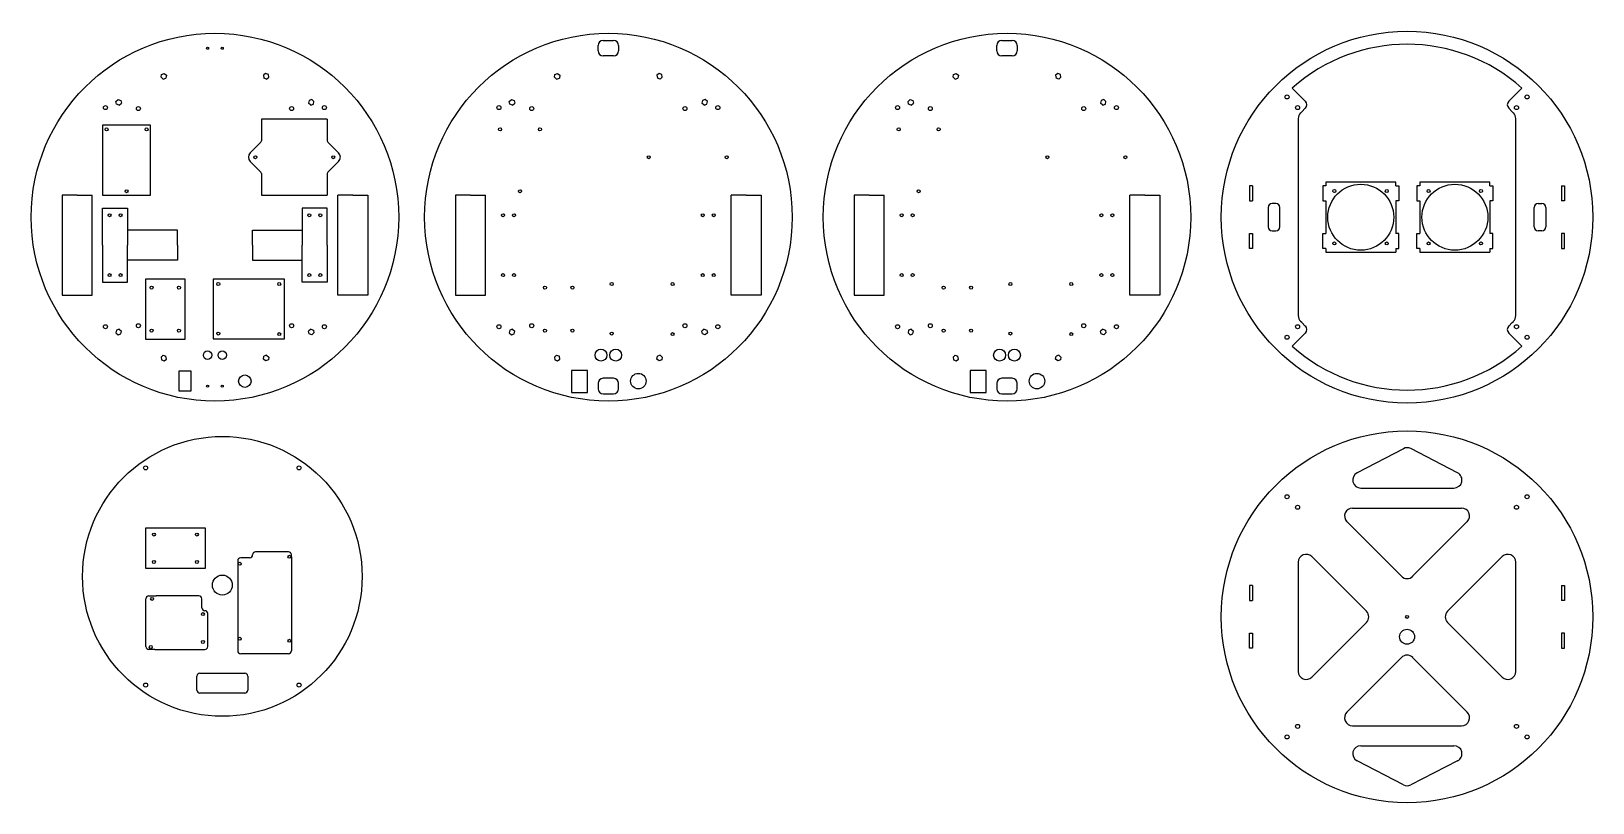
# Model space of a CAD drawing. Header units: millimetres. Extents: x -933 to 2412, y -3270 to 805.
# Drawn here: x 12 to 1575, y 33 to 805 of the extents above; entities that cross this region are included whole.
import ezdxf

# ---------------------------------------------------------------- set-up
doc = ezdxf.new("R2010")
doc.units = ezdxf.units.MM
doc.layers.add('Capa1', color=7, linetype='Continuous')
doc.layers.add('Predeterminado', color=7, linetype='Continuous')

msp = doc.modelspace()

# ---------------------------------------------------------------- linework, layer by layer
at = {"layer": 'Capa1', "color": 7, "linetype": 'Continuous'}
for p, q in [((1385.7, 387), (1339.3, 362.8)), ((1440, 362.8), (1393.1, 387.1)), ((1343, 347.7), (1389.4, 347.7)), ((1389.4, 347.7), (1436.4, 347.7)), ((1329.1, 314.1), (1383.7, 259.5)), ((1334.8, 327.7), (1444, 327.7)), ((1395, 259.5), (1449.6, 314.1)), ((1348.7, 224.5), (1294.1, 279.1)), ((1430, 224.5), (1484.6, 279.1)), ((1294.1, 158.6), (1348.7, 213.2)), ((1484.6, 158.6), (1430, 213.2)), ((1329.1, 123.5), (1383.7, 178.1)), ((1395, 178.1), (1449.6, 123.5)), ((1280.4, 169.5), (1280.4, 164.2)), ((1334.8, 109.9), (1444, 109.9)), ((1343, 89.9), (1389.4, 89.9)), ((1389.4, 89.9), (1436.4, 89.9)), ((1385.7, 50.6), (1339.3, 74.8)), ((1440, 74.8), (1393.1, 50.6))]:
    msp.add_line(p, q, dxfattribs=at)
for centre, radius in [((1389.4, 218.8), 1.5), ((1389.4, 198.9), 7.5)]:
    msp.add_circle(centre, radius, dxfattribs=at)
for centre, start, end in [((1389.4, 380), 62.734, 117.5843), ((1343, 355.7), 117.5843, 270), ((1436.4, 355.7), 270, 62.734), ((1334.8, 319.7), 90, 225), ((1444, 319.7), 315, 90), ((1288.4, 273.4), 45, 180), ((1490.3, 273.4), 0, 135), ((1389.4, 265.1), 225, 315), ((1343, 218.8), 315, 45), ((1435.7, 218.8), 135, 225), ((1389.4, 172.5), 45, 135), ((1288.4, 164.2), 180, 315), ((1490.3, 164.2), 225, 360), ((1334.8, 117.9), 135, 270), ((1444, 117.9), 270, 45), ((1343, 81.9), 90, 242.4157), ((1436.4, 81.9), 297.266, 90), ((1389.4, 57.7), 242.4157, 297.266)]:
    msp.add_arc(centre, 8, start, end, dxfattribs=at)
at = {"layer": 'Predeterminado', "color": 7, "linetype": 'Continuous'}
for p, q in [((579.3, 785), (579.3, 790.5)), ((584.3, 795.5), (594.8, 795.5)), ((599.8, 790.5), (599.8, 785)), ((978.5, 785), (978.5, 790.5)), ((983.5, 795.5), (994, 795.5)), ((999, 790.5), (999, 785)), ((594.8, 780), (584.3, 780)), ((994, 780), (983.5, 780)), ((141.6, 758.7), (142.1, 761.6)), ((143.8, 756.9), (141.6, 758.7)), ((142.1, 761.6), (144.8, 762.5)), ((143.8, 756.9), (146.5, 757.8)), ((144.8, 762.5), (147, 760.7)), ((147, 760.7), (146.5, 757.8)), ((246.4, 762.5), (244.2, 760.7)), ((244.2, 760.7), (244.7, 757.8)), ((247.4, 756.9), (244.7, 757.8)), ((249.2, 761.6), (246.4, 762.5)), ((247.4, 756.9), (249.7, 758.7)), ((249.7, 758.7), (249.2, 761.6)), ((535.6, 758.7), (536.1, 761.6)), ((537.8, 756.9), (535.6, 758.7)), ((536.1, 761.6), (538.8, 762.5)), ((537.8, 756.9), (540.5, 757.8)), ((538.8, 762.5), (541, 760.7)), ((541, 760.7), (540.5, 757.8)), ((640.4, 762.5), (638.2, 760.7)), ((638.2, 760.7), (638.7, 757.8)), ((641.4, 756.9), (638.7, 757.8)), ((643.1, 761.6), (640.4, 762.5)), ((641.4, 756.9), (643.6, 758.7)), ((643.6, 758.7), (643.1, 761.6)), ((934.8, 758.7), (935.3, 761.6)), ((937, 756.9), (934.8, 758.7)), ((935.3, 761.6), (938, 762.5)), ((937, 756.9), (939.7, 757.8)), ((938, 762.5), (940.2, 760.7)), ((940.2, 760.7), (939.7, 757.8)), ((1039.6, 762.5), (1037.4, 760.7)), ((1037.4, 760.7), (1037.9, 757.8)), ((1040.6, 756.9), (1037.9, 757.8)), ((1042.3, 761.6), (1039.6, 762.5)), ((1040.6, 756.9), (1042.8, 758.7)), ((1042.8, 758.7), (1042.3, 761.6)), ((96.5, 734.6), (98.7, 736.5)), ((98.7, 736.5), (101.4, 735.5)), ((101.4, 735.5), (101.9, 732.7)), ((289.8, 735.5), (289.3, 732.7)), ((292.6, 736.5), (289.8, 735.5)), ((294.8, 734.6), (292.6, 736.5)), ((490.4, 734.6), (492.6, 736.5)), ((492.6, 736.5), (495.4, 735.5)), ((495.4, 735.5), (495.9, 732.7)), ((683.8, 735.5), (683.3, 732.7)), ((686.5, 736.5), (683.8, 735.5)), ((688.7, 734.6), (686.5, 736.5)), ((889.7, 734.6), (891.9, 736.5)), ((891.9, 736.5), (894.6, 735.5)), ((894.6, 735.5), (895.1, 732.7)), ((1083, 735.5), (1082.5, 732.7)), ((1085.7, 736.5), (1083, 735.5)), ((1087.9, 734.6), (1085.7, 736.5)), ((1287.5, 734.7), (1274.3, 747.9)), ((1491.2, 734.7), (1504.4, 747.9)), ((97, 731.8), (96.5, 734.6)), ((99.7, 730.8), (97, 731.8)), ((99.7, 730.8), (101.9, 732.7)), ((291.6, 730.8), (289.3, 732.7)), ((291.6, 730.8), (294.3, 731.8)), ((294.3, 731.8), (294.8, 734.6)), ((490.9, 731.8), (490.4, 734.6)), ((493.7, 730.8), (490.9, 731.8)), ((493.7, 730.8), (495.9, 732.7)), ((685.5, 730.8), (683.3, 732.7)), ((685.5, 730.8), (688.2, 731.8)), ((688.2, 731.8), (688.7, 734.6)), ((890.2, 731.8), (889.7, 734.6)), ((892.9, 730.8), (890.2, 731.8)), ((892.9, 730.8), (895.1, 732.7)), ((1084.7, 730.8), (1082.5, 732.7)), ((1084.7, 730.8), (1087.4, 731.8)), ((1087.4, 731.8), (1087.9, 734.6)), ((1284, 724.1), (1282.8, 722.9)), ((1284, 724.1), (1287.5, 727.7)), ((1494.8, 724.1), (1491.2, 727.7)), ((1494.8, 724.1), (1496, 722.9)), ((131.1, 710.7), (83.1, 710.7)), ((83.1, 710.7), (83.1, 640.7)), ((131.1, 640.7), (131.1, 710.7)), ((308.1, 716.7), (242.1, 716.7)), ((242.1, 716.7), (242.1, 695.1)), ((308.1, 716.7), (308.1, 695.1)), ((1280.4, 717.3), (1280.4, 520.2)), ((1498.3, 520.2), (1498.3, 717.3)), ((230.8, 683), (241.6, 693.7)), ((319.4, 683), (308.7, 693.7)), ((241.6, 663.8), (230.8, 674.5)), ((308.7, 663.8), (319.4, 674.5)), ((242.1, 662.4), (242.1, 640.7)), ((308.1, 662.4), (308.1, 640.7)), ((1234.6, 650), (1231.6, 650)), ((1231.6, 650), (1231.6, 635)), ((1234.6, 650), (1234.6, 635)), ((1308, 650), (1305, 650)), ((1305, 650), (1305, 635)), ((1378, 653.7), (1308, 653.7)), ((1308, 653.7), (1308, 650)), ((1378, 650), (1378, 653.7)), ((1378, 650), (1381, 650)), ((1381, 650), (1381, 635)), ((1402.3, 650), (1399.3, 650)), ((1399.3, 650), (1399.3, 635)), ((1472.3, 653.7), (1402.3, 653.7)), ((1402.3, 653.7), (1402.3, 650)), ((1472.3, 650), (1472.3, 653.7)), ((1472.3, 650), (1475.3, 650)), ((1475.3, 650), (1475.3, 635)), ((1544.2, 650), (1547.2, 650)), ((1544.2, 650), (1544.2, 635)), ((1547.2, 650), (1547.2, 635)), ((57.6, 640.7), (42.6, 640.7)), ((42.6, 640.7), (42.6, 540.7)), ((57.6, 640.7), (72.6, 640.7)), ((72.6, 540.7), (72.6, 640.7)), ((83.1, 640.7), (131.1, 640.7)), ((83.1, 590.7), (83.1, 627.7)), ((83.1, 627.7), (108.1, 627.7)), ((108.1, 627.7), (108.1, 590.7)), ((242.1, 640.7), (308.1, 640.7)), ((308.1, 627.7), (283.1, 627.7)), ((283.1, 627.7), (283.1, 590.7)), ((308.1, 590.7), (308.1, 627.7)), ((333.6, 640.7), (318.6, 640.7)), ((318.6, 540.7), (318.6, 640.7)), ((333.6, 640.7), (348.6, 640.7)), ((348.6, 640.7), (348.6, 540.7)), ((451.6, 640.7), (436.6, 640.7)), ((436.6, 640.7), (436.6, 540.7)), ((451.6, 640.7), (466.6, 640.7)), ((466.6, 540.7), (466.6, 640.7)), ((727.6, 640.7), (712.6, 640.7)), ((712.6, 540.7), (712.6, 640.7)), ((727.6, 640.7), (742.6, 640.7)), ((742.6, 640.7), (742.6, 540.7)), ((850.8, 640.7), (835.8, 640.7)), ((835.8, 640.7), (835.8, 540.7)), ((850.8, 640.7), (865.8, 640.7)), ((865.8, 540.7), (865.8, 640.7)), ((1126.8, 640.7), (1111.8, 640.7)), ((1111.8, 540.7), (1111.8, 640.7)), ((1126.8, 640.7), (1141.8, 640.7)), ((1141.8, 640.7), (1141.8, 540.7)), ((1231.6, 635), (1234.6, 635)), ((1250.3, 628.4), (1250.3, 609.1)), ((1258.1, 632.4), (1254.3, 632.4)), ((1262.1, 609.1), (1262.1, 628.4)), ((1305, 635), (1308, 635)), ((1308, 635), (1308, 602.5)), ((1381, 635), (1378, 635)), ((1378, 635), (1378, 602.5)), ((1399.3, 635), (1402.3, 635)), ((1402.3, 635), (1402.3, 602.5)), ((1475.3, 635), (1472.3, 635)), ((1472.3, 635), (1472.3, 602.5)), ((1516.6, 609.1), (1516.6, 628.4)), ((1520.6, 632.4), (1524.4, 632.4)), ((1528.4, 628.4), (1528.4, 609.1)), ((1547.2, 635), (1544.2, 635)), ((158.1, 605.7), (108.1, 605.7)), ((158.1, 590.7), (158.1, 605.7)), ((233.1, 590.7), (233.1, 605.7)), ((233.1, 605.7), (283.1, 605.7)), ((1231.6, 587.5), (1231.6, 602.5)), ((1231.6, 602.5), (1234.6, 602.5)), ((1234.6, 602.5), (1234.6, 587.5)), ((1254.3, 605.1), (1258.1, 605.1)), ((1305, 587.5), (1305, 602.5)), ((1305, 602.5), (1308, 602.5)), ((1381, 602.5), (1378, 602.5)), ((1381, 587.5), (1381, 602.5)), ((1399.3, 587.5), (1399.3, 602.5)), ((1399.3, 602.5), (1402.3, 602.5)), ((1475.3, 602.5), (1472.3, 602.5)), ((1475.3, 587.5), (1475.3, 602.5)), ((1524.4, 605.1), (1520.6, 605.1)), ((1547.2, 602.5), (1544.2, 602.5)), ((1544.2, 602.5), (1544.2, 587.5)), ((1547.2, 587.5), (1547.2, 602.5)), ((83.1, 590.7), (83.1, 553.7)), ((108.1, 553.7), (108.1, 590.7)), ((158.1, 590.7), (158.1, 575.7)), ((233.1, 590.7), (233.1, 575.7)), ((283.1, 553.7), (283.1, 590.7)), ((308.1, 590.7), (308.1, 553.7)), ((1234.6, 587.5), (1231.6, 587.5)), ((1308, 587.5), (1305, 587.5)), ((1308, 587.5), (1308, 583.7)), ((1308, 583.7), (1378, 583.7)), ((1378, 587.5), (1381, 587.5)), ((1378, 587.5), (1378, 583.7)), ((1402.3, 587.5), (1399.3, 587.5)), ((1402.3, 587.5), (1402.3, 583.7)), ((1402.3, 583.7), (1472.3, 583.7)), ((1472.3, 587.5), (1475.3, 587.5)), ((1472.3, 587.5), (1472.3, 583.7)), ((1544.2, 587.5), (1547.2, 587.5)), ((158.1, 575.7), (108.1, 575.7)), ((233.1, 575.7), (283.1, 575.7)), ((83.1, 553.7), (108.1, 553.7)), ((165.9, 556.7), (125.9, 556.7)), ((125.9, 556.7), (125.9, 496.7)), ((165.9, 496.7), (165.9, 556.7)), ((265.1, 556.6), (193.9, 556.6)), ((193.9, 556.6), (193.9, 496.9)), ((265.1, 496.9), (265.1, 556.6)), ((308.1, 553.7), (283.1, 553.7)), ((42.6, 540.7), (72.6, 540.7)), ((348.6, 540.7), (318.6, 540.7)), ((436.6, 540.7), (466.6, 540.7)), ((742.6, 540.7), (712.6, 540.7)), ((835.8, 540.7), (865.8, 540.7)), ((1141.8, 540.7), (1111.8, 540.7)), ((97, 505.7), (96.5, 502.9)), ((96.5, 502.9), (98.7, 501)), ((99.7, 506.7), (97, 505.7)), ((98.7, 501), (101.4, 502)), ((99.7, 506.7), (101.9, 504.8)), ((101.4, 502), (101.9, 504.8)), ((291.6, 506.7), (289.3, 504.8)), ((289.8, 502), (289.3, 504.8)), ((292.6, 501), (289.8, 502)), ((291.6, 506.7), (294.3, 505.7)), ((294.8, 502.9), (292.6, 501)), ((294.3, 505.7), (294.8, 502.9)), ((490.9, 505.7), (490.4, 502.9)), ((490.4, 502.9), (492.6, 501)), ((493.7, 506.7), (490.9, 505.7)), ((492.6, 501), (495.4, 502)), ((493.7, 506.7), (495.9, 504.8)), ((495.4, 502), (495.9, 504.8)), ((685.5, 506.7), (683.3, 504.8)), ((683.8, 502), (683.3, 504.8)), ((686.5, 501), (683.8, 502)), ((685.5, 506.7), (688.2, 505.7)), ((688.7, 502.9), (686.5, 501)), ((688.2, 505.7), (688.7, 502.9)), ((890.2, 505.7), (889.7, 502.9)), ((889.7, 502.9), (891.9, 501)), ((892.9, 506.7), (890.2, 505.7)), ((891.9, 501), (894.6, 502)), ((892.9, 506.7), (895.1, 504.8)), ((894.6, 502), (895.1, 504.8)), ((1084.7, 506.7), (1082.5, 504.8)), ((1083, 502), (1082.5, 504.8)), ((1085.7, 501), (1083, 502)), ((1084.7, 506.7), (1087.4, 505.7)), ((1087.9, 502.9), (1085.7, 501)), ((1087.4, 505.7), (1087.9, 502.9)), ((1287.5, 502.7), (1274.3, 489.6)), ((1284, 513.4), (1282.8, 514.5)), ((1284, 513.4), (1287.5, 509.8)), ((1494.8, 513.4), (1491.2, 509.8)), ((1491.2, 502.7), (1504.4, 489.6)), ((1494.8, 513.4), (1496, 514.5)), ((125.9, 496.7), (165.9, 496.7)), ((193.9, 496.9), (265.1, 496.9)), ((143.8, 480.6), (141.6, 478.8)), ((141.6, 478.8), (142.1, 475.9)), ((142.1, 475.9), (144.8, 475)), ((143.8, 480.6), (146.5, 479.6)), ((144.8, 475), (147, 476.8)), ((147, 476.8), (146.5, 479.6)), ((244.2, 476.8), (244.7, 479.6)), ((246.4, 475), (244.2, 476.8)), ((247.4, 480.6), (244.7, 479.6)), ((249.2, 475.9), (246.4, 475)), ((247.4, 480.6), (249.7, 478.8)), ((249.7, 478.8), (249.2, 475.9)), ((537.8, 480.6), (535.6, 478.8)), ((535.6, 478.8), (536.1, 475.9)), ((536.1, 475.9), (538.8, 475)), ((537.8, 480.6), (540.5, 479.6)), ((538.8, 475), (541, 476.8)), ((541, 476.8), (540.5, 479.6)), ((638.2, 476.8), (638.7, 479.6)), ((640.4, 475), (638.2, 476.8)), ((641.4, 480.6), (638.7, 479.6)), ((643.1, 475.9), (640.4, 475)), ((641.4, 480.6), (643.6, 478.8)), ((643.6, 478.8), (643.1, 475.9)), ((937, 480.6), (934.8, 478.8)), ((934.8, 478.8), (935.3, 475.9)), ((935.3, 475.9), (938, 475)), ((937, 480.6), (939.7, 479.6)), ((938, 475), (940.2, 476.8)), ((940.2, 476.8), (939.7, 479.6)), ((1037.4, 476.8), (1037.9, 479.6)), ((1039.6, 475), (1037.4, 476.8)), ((1040.6, 480.6), (1037.9, 479.6)), ((1042.3, 475.9), (1039.6, 475)), ((1040.6, 480.6), (1042.8, 478.8)), ((1042.8, 478.8), (1042.3, 475.9)), ((171.9, 464.6), (159.4, 464.6)), ((159.4, 464.6), (159.4, 444.9)), ((171.9, 444.9), (171.9, 464.6)), ((568.8, 465.4), (552.8, 465.4)), ((552.8, 465.4), (552.8, 443.4)), ((568.8, 443.4), (568.8, 465.4)), ((594.8, 457.5), (584.3, 457.5)), ((968, 465.4), (952, 465.4)), ((952, 465.4), (952, 443.4)), ((968, 443.4), (968, 465.4)), ((994, 457.5), (983.5, 457.5)), ((159.4, 444.9), (171.9, 444.9)), ((552.8, 443.4), (568.8, 443.4)), ((579.3, 452.5), (579.3, 447)), ((584.3, 442), (594.8, 442)), ((599.8, 447), (599.8, 452.5)), ((952, 443.4), (968, 443.4)), ((978.5, 452.5), (978.5, 447)), ((983.5, 442), (994, 442)), ((999, 447), (999, 452.5)), ((126, 307.4), (126, 267.4)), ((186, 307.4), (126, 307.4)), ((186, 267.4), (186, 307.4)), ((269.2, 283.9), (236.3, 283.9)), ((251.2, 283.9), (236.3, 283.9)), ((126, 267.4), (186, 267.4)), ((218.4, 274.9), (218.4, 184.9)), ((230.3, 277.9), (221.4, 277.9)), ((272.2, 278.9), (272.2, 280.9)), ((272.2, 278.9), (272.2, 184.9)), ((1280.4, 273.4), (1280.4, 164.2)), ((1498.3, 164.2), (1498.3, 273.4)), ((126.5, 189.1), (126.5, 236.9)), ((126.5, 189.1), (126.5, 236.9)), ((129.5, 239.9), (136.8, 239.9)), ((129.5, 239.9), (136.8, 239.9)), ((179.5, 239.9), (136.8, 239.9)), ((179.5, 239.9), (136.8, 239.9)), ((182.5, 228), (182.5, 236.9)), ((182.5, 228), (182.5, 236.9)), ((1234.6, 250.1), (1231.6, 250.1)), ((1231.6, 250.1), (1231.6, 235.1)), ((1231.6, 235.1), (1234.6, 235.1)), ((1234.6, 250.1), (1234.6, 235.1)), ((1544.2, 250.1), (1547.2, 250.1)), ((1544.2, 250.1), (1544.2, 235.1)), ((1547.2, 235.1), (1544.2, 235.1)), ((1547.2, 250.1), (1547.2, 235.1)), ((188.5, 189.1), (188.5, 222)), ((188.5, 207.1), (188.5, 222)), ((188.5, 189.1), (188.5, 222)), ((188.5, 207.1), (188.5, 222)), ((1231.6, 187.5), (1231.6, 202.5)), ((1231.6, 202.5), (1234.6, 202.5)), ((1234.6, 202.5), (1234.6, 187.5)), ((1547.2, 202.5), (1544.2, 202.5)), ((1544.2, 202.5), (1544.2, 187.5)), ((1547.2, 187.5), (1547.2, 202.5)), ((135.5, 186.1), (129.5, 186.1)), ((135.5, 186.1), (129.5, 186.1)), ((135.5, 186.1), (183.5, 186.1)), ((135.5, 186.1), (183.5, 186.1)), ((183.5, 186.1), (185.5, 186.1)), ((183.5, 186.1), (185.5, 186.1)), ((269.2, 181.9), (221.4, 181.9)), ((1234.6, 187.5), (1231.6, 187.5)), ((1544.2, 187.5), (1547.2, 187.5)), ((177.6, 145.5), (177.6, 159.5)), ((180.6, 162.5), (225.4, 162.5)), ((228.4, 159.5), (228.4, 145.5)), ((225.4, 142.5), (180.6, 142.5))]:
    msp.add_line(p, q, dxfattribs=at)
for centre, radius in [((195.6, 618.7), 184), ((589.6, 618.7), 184), ((988.8, 618.7), 184), ((1389.4, 618.7), 186), ((188.3, 787.7), 1), ((203, 787.7), 1), ((1269.2, 739), 2), ((1509.6, 739), 2), ((86, 728.3), 2), ((118.9, 727.4), 2), ((272.4, 727.4), 2), ((305.2, 728.3), 2), ((480, 728.3), 2), ((512.8, 727.4), 2), ((666.3, 727.4), 2), ((699.2, 728.3), 2), ((879.2, 728.3), 2), ((912, 727.4), 2), ((1065.6, 727.4), 2), ((1098.4, 728.3), 2), ((1279.8, 728.3), 2), ((1499, 728.3), 2), ((87.1, 706.6), 1.5), ((127.1, 706.6), 1.5), ((481.1, 706.6), 1.5), ((521.1, 706.6), 1.5), ((880.3, 706.6), 1.5), ((920.3, 706.6), 1.5), ((236.1, 678.7), 1.5), ((314.1, 678.7), 1.5), ((630.1, 678.7), 1.5), ((708.1, 678.7), 1.5), ((1029.3, 678.7), 1.5), ((1107.3, 678.7), 1.5), ((107.1, 644.7), 1.5), ((501.1, 644.7), 1.5), ((900.3, 644.7), 1.5), ((1343, 618.7), 33), ((1316.6, 644.9), 1.5), ((1369.1, 644.9), 1.5), ((1437.3, 618.7), 33), ((1410.9, 644.9), 1.5), ((1463.4, 644.9), 1.5), ((90.1, 620.7), 1.5), ((101.1, 620.7), 1.5), ((290.1, 620.7), 1.5), ((301.1, 620.7), 1.5), ((484.1, 620.7), 1.5), ((495.1, 620.7), 1.5), ((684.1, 620.7), 1.5), ((695.1, 620.7), 1.5), ((883.3, 620.7), 1.5), ((894.3, 620.7), 1.5), ((1083.3, 620.7), 1.5), ((1094.3, 620.7), 1.5), ((1316.6, 592.4), 1.5), ((1369.1, 592.4), 1.5), ((1410.9, 592.4), 1.5), ((1463.4, 592.4), 1.5), ((90.1, 560.7), 1.5), ((101.1, 560.7), 1.5), ((132.1, 548.2), 1.5), ((159.6, 548.2), 1.5), ((199, 551.8), 1.5), ((260, 551.8), 1.5), ((290.1, 560.7), 1.5), ((301.1, 560.7), 1.5), ((484.1, 560.7), 1.5), ((495.1, 560.7), 1.5), ((526.1, 548.2), 1.5), ((553.6, 548.2), 1.5), ((592.9, 551.8), 1.5), ((653.9, 551.8), 1.5), ((684.1, 560.7), 1.5), ((695.1, 560.7), 1.5), ((883.3, 560.7), 1.5), ((894.3, 560.7), 1.5), ((925.3, 548.2), 1.5), ((952.8, 548.2), 1.5), ((992.2, 551.8), 1.5), ((1053.1, 551.8), 1.5), ((1083.3, 560.7), 1.5), ((1094.3, 560.7), 1.5), ((86, 509.1), 2), ((118.9, 510.1), 2), ((132.1, 505.2), 1.5), ((159.6, 505.2), 1.5), ((199, 502.3), 1.5), ((260, 501.7), 1.5), ((272.4, 510.1), 2), ((305.2, 509.1), 2), ((480, 509.1), 2), ((512.8, 510.1), 2), ((526.1, 505.2), 1.5), ((553.6, 505.2), 1.5), ((592.9, 502.3), 1.5), ((653.9, 501.7), 1.5), ((666.3, 510.1), 2), ((699.2, 509.1), 2), ((879.2, 509.1), 2), ((912, 510.1), 2), ((925.3, 505.2), 1.5), ((952.8, 505.2), 1.5), ((992.2, 502.3), 1.5), ((1053.1, 501.7), 1.5), ((1065.6, 510.1), 2), ((1098.4, 509.1), 2), ((1269.2, 498.5), 2), ((1279.8, 509.1), 2), ((1499, 509.1), 2), ((1509.6, 498.5), 2), ((188.3, 480.7), 4.25), ((203, 480.7), 4.25), ((582.2, 480.7), 6), ((596.9, 480.7), 6), ((981.4, 480.7), 6), ((996.2, 480.7), 6), ((225.6, 454.7), 6.25), ((619.6, 454.7), 7.75), ((1018.8, 454.7), 7.75), ((188.3, 449.7), 1), ((203, 449.7), 1), ((203, 259.3), 140), ((1389.4, 218.8), 186), ((126.2, 367.9), 2), ((279.8, 367.9), 2), ((1269.2, 339), 2), ((1279.8, 328.4), 2), ((1499, 328.4), 2), ((1509.6, 339), 2), ((134.5, 301.2), 1.5), ((177.5, 301.2), 1.5), ((134.5, 273.7), 1.5), ((177.5, 273.7), 1.5), ((220.4, 271.9), 1.5), ((270.2, 278.9), 1.5), ((203, 250.6), 10), ((132.7, 236.8), 1.5), ((183.5, 221.6), 1.5), ((183.5, 221.6), 1.5), ((131.4, 188.6), 1.5), ((131.4, 188.6), 1.5), ((183.5, 193.7), 1.5), ((183.5, 193.7), 1.5), ((220.4, 196.9), 1.5), ((270.2, 194.9), 1.5), ((126.2, 150.6), 2), ((279.8, 150.6), 2), ((1279.8, 109.2), 2), ((1499, 109.2), 2), ((1269.2, 98.6), 2), ((1509.6, 98.6), 2)]:
    msp.add_circle(centre, radius, dxfattribs=at)
for centre, radius, start, end in [((584.3, 790.5), 5, 90, 180), ((584.3, 785), 5, 180, 270), ((594.8, 790.5), 5, 0, 90), ((594.8, 785), 5, 270, 0), ((983.5, 790.5), 5, 90, 180), ((983.5, 785), 5, 180, 270), ((994, 790.5), 5, 0, 90), ((994, 785), 5, 270, 0), ((1389.4, 618.7), 173, 48.3137, 131.6863), ((1288.4, 717.3), 8, 135, 180), ((1284, 731.2), 5, 315, 45), ((1494.8, 731.2), 5, 135, 225), ((1490.3, 717.3), 8, 0, 45), ((240.1, 695.1), 2, 315, 0), ((310.1, 695.1), 2, 180, 225), ((235.1, 678.7), 6, 135, 225), ((315.2, 678.7), 6, 315, 45), ((240.1, 662.4), 2, 0, 45), ((310.1, 662.4), 2, 135, 180), ((1254.3, 628.4), 4, 90, 180), ((1258.1, 628.4), 4, 0, 90), ((1520.6, 628.4), 4, 90, 180), ((1524.4, 628.4), 4, 0, 90), ((1254.3, 609.1), 4, 180, 270), ((1258.1, 609.1), 4, 270, 0), ((1520.6, 609.1), 4, 180, 270), ((1524.4, 609.1), 4, 270, 0), ((1288.4, 520.2), 8, 180, 225), ((1490.3, 520.2), 8, 315, 360), ((1284, 506.3), 5, 315, 45), ((1494.8, 506.3), 5, 135, 225), ((1389.4, 618.7), 173, 228.3137, 311.6863), ((584.3, 452.5), 5, 90, 180), ((594.8, 452.5), 5, 0, 90), ((983.5, 452.5), 5, 90, 180), ((994, 452.5), 5, 0, 90), ((584.3, 447), 5, 180, 270), ((594.8, 447), 5, 270, 0), ((983.5, 447), 5, 180, 270), ((994, 447), 5, 270, 0), ((236.3, 280.9), 3, 90, 180), ((269.2, 280.9), 3, 0, 90), ((221.4, 274.9), 3, 90, 180), ((230.3, 280.9), 3, 270, 0), ((129.5, 236.9), 3, 90, 180), ((129.5, 236.9), 3, 90, 180), ((179.5, 236.9), 3, 0, 90), ((179.5, 236.9), 3, 0, 90), ((185.5, 228), 3, 180, 270), ((185.5, 228), 3, 180, 270), ((185.5, 222), 3, 0, 90), ((185.5, 222), 3, 0, 90), ((129.5, 189.1), 3, 180, 270), ((129.5, 189.1), 3, 180, 270), ((185.5, 189.1), 3, 270, 0), ((185.5, 189.1), 3, 270, 0), ((221.4, 184.9), 3, 180, 270), ((269.2, 184.9), 3, 270, 0), ((180.6, 159.5), 3, 90, 180), ((225.4, 159.5), 3, 0, 90), ((180.6, 145.5), 3, 180, 270), ((225.4, 145.5), 3, 270, 0)]:
    msp.add_arc(centre, radius, start, end, dxfattribs=at)

doc.saveas('drawing.dxf')
